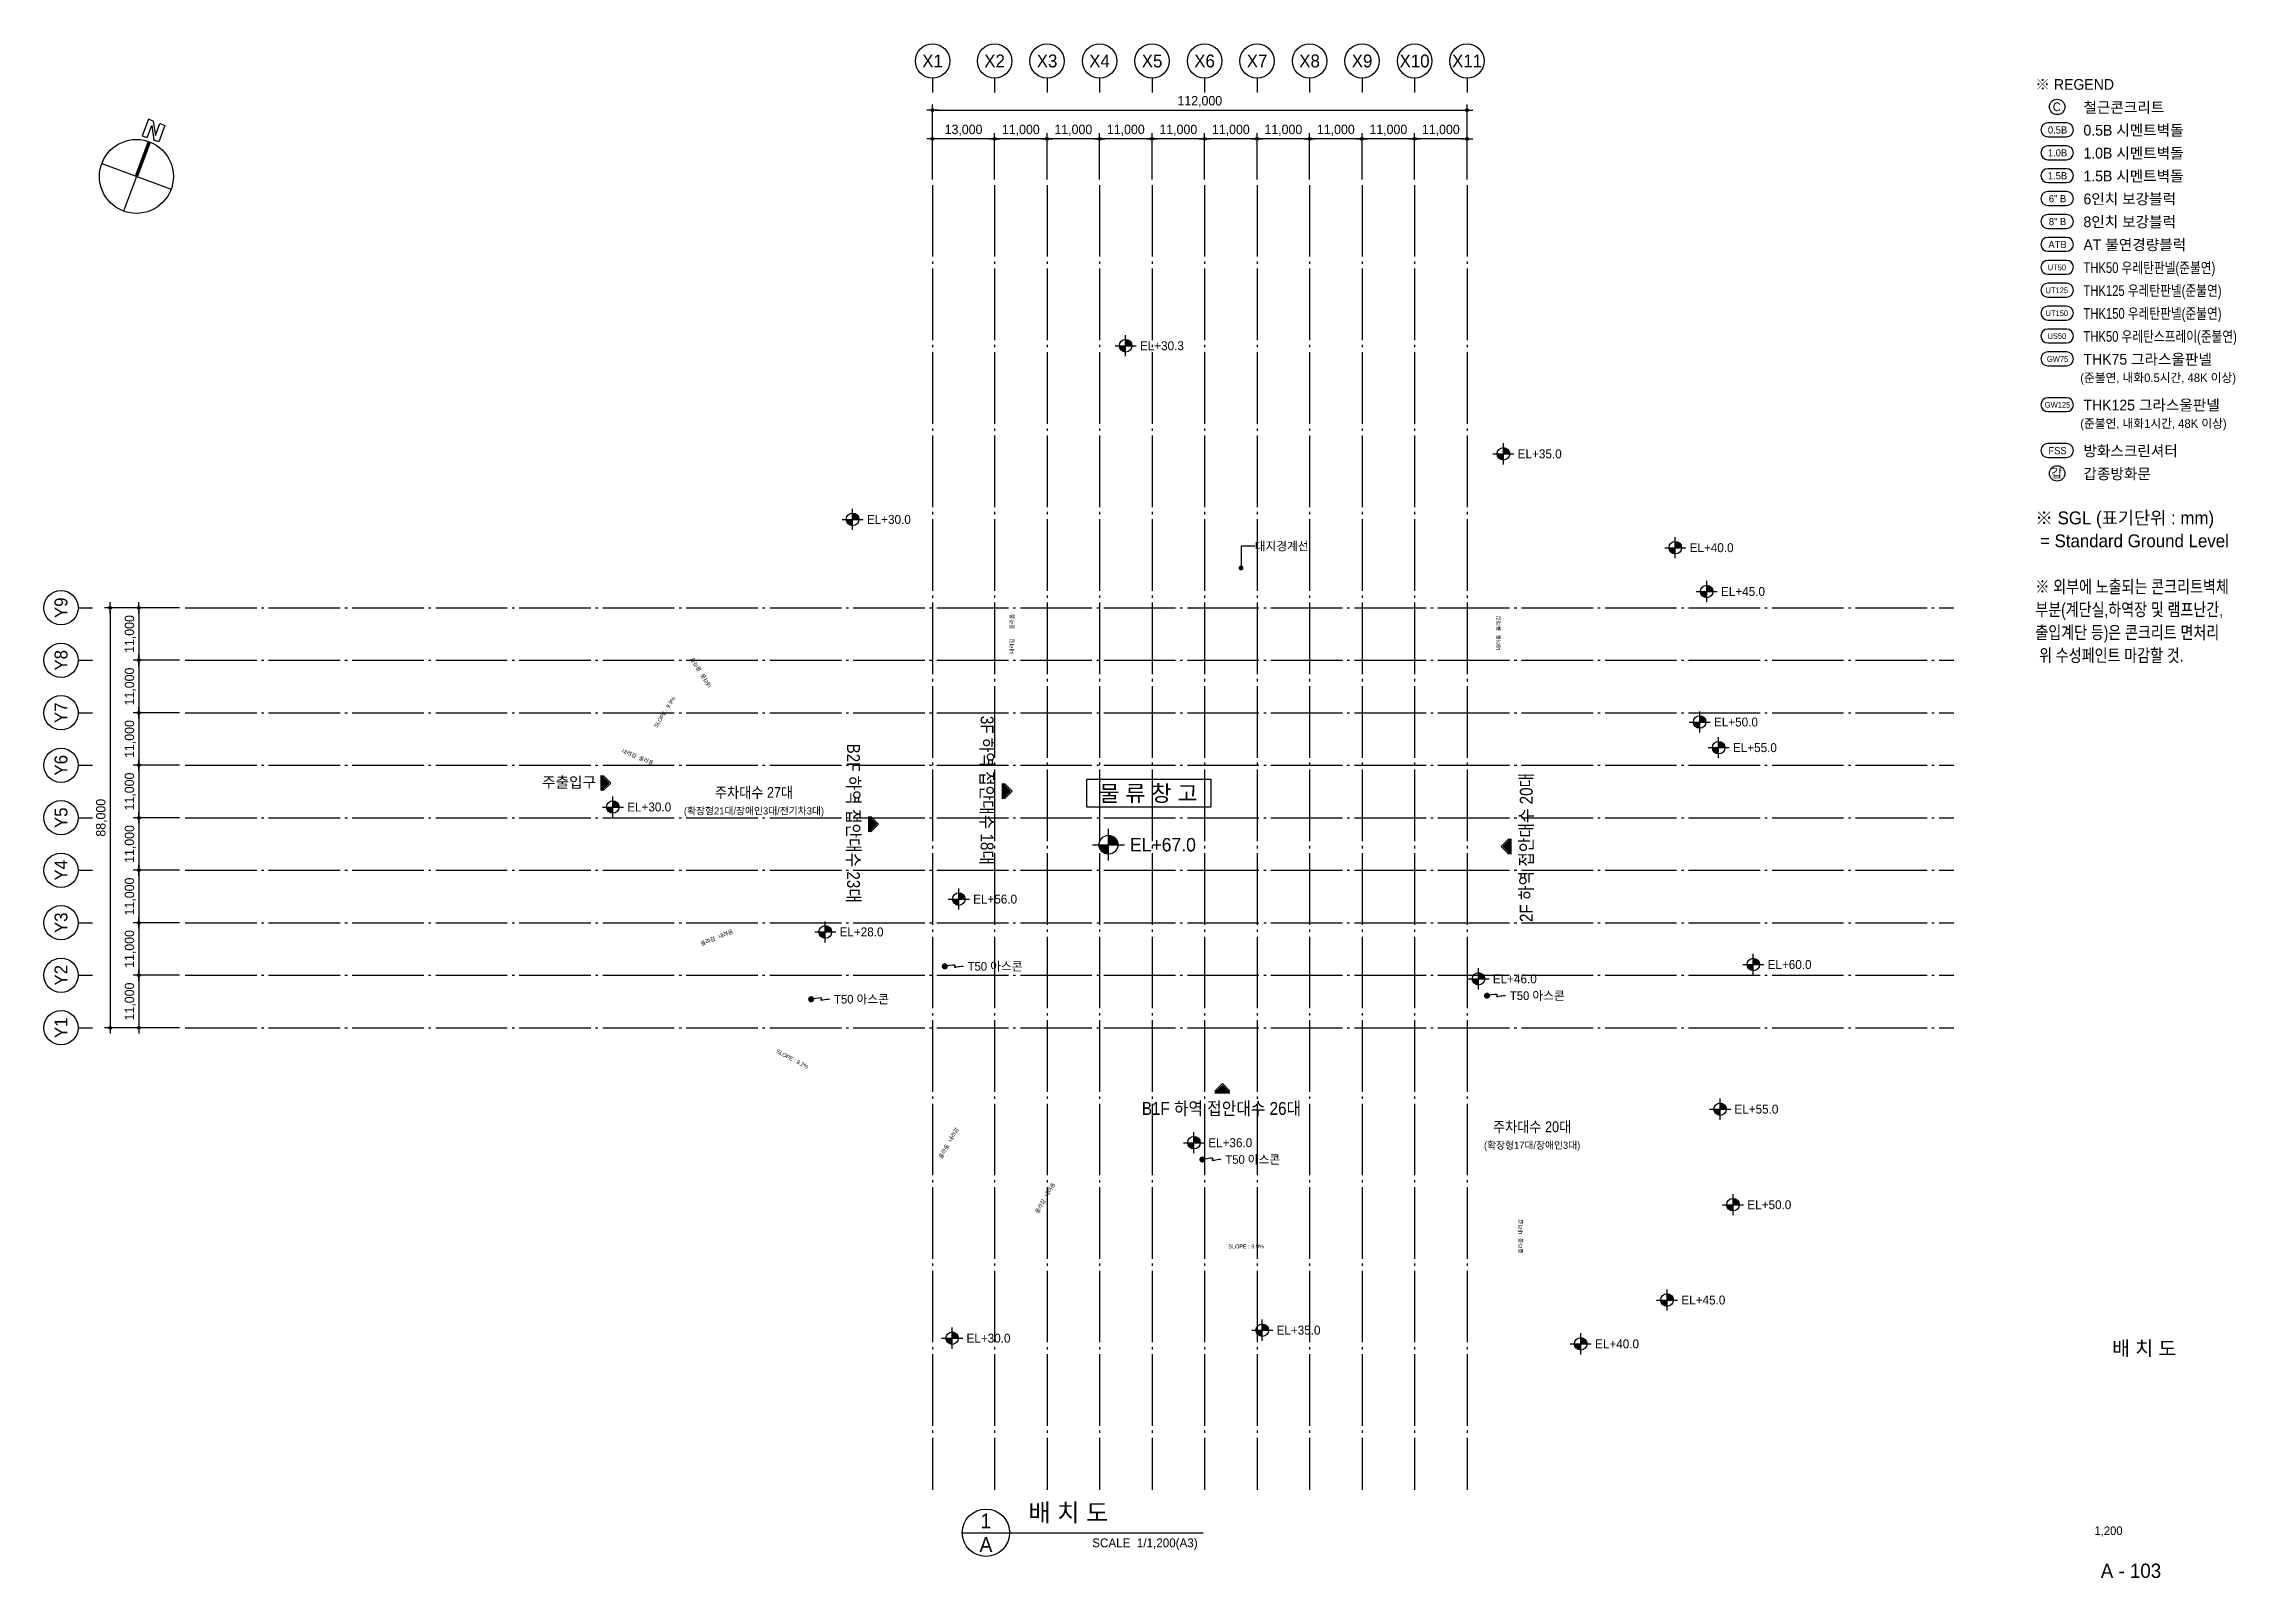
# Model space of a CAD drawing. Header units: millimetres. Extents: x 252236504 to 252695839, y 504225591 to 504547114.
import ezdxf
from ezdxf.enums import TextEntityAlignment as Align

# ---------------------------------------------------------------- set-up
doc = ezdxf.new("R2010")
doc.units = ezdxf.units.MM
doc.linetypes.add('CEN', pattern=[35, 30, -2, 1, -2])
for name, color, linetype in [('4A.TEC CEN', 1, 'CEN'), ('4A.TEC DIM', 7, 'Continuous'), ('4A.TEC FORM-TEXT', 3, 'Continuous'), ('4A.TEC TEXT', 7, 'Continuous'), ('4A.TEC TEXT 1', 3, 'Continuous'), ('4A.TEC TEXT 2', 3, 'Continuous'), ('4A.TEC 심볼', 7, 'Continuous'), ('㈜SE&C TEXT', 7, 'Continuous'), ('㈜SE&C TEXT 1', 3, 'Continuous'), ('㈜SE&C 심볼', 7, 'Continuous')]:
    doc.layers.add(name, color=color, linetype=linetype)
doc.styles.add('GHS', font='malgun.ttf')
doc.styles.add('SAMOO', font='')
doc.styles.add('나눔고딕', font='')
doc.styles.add('돋움', font='')
doc.styles.add('돋음체', font='')
doc.styles.add('울릉도L', font='')
doc.styles.get('SAMOO').set_extended_font_data('Dotum')
doc.styles.get('나눔고딕').set_extended_font_data('Dotum')
doc.styles.get('돋움').set_extended_font_data('Dotum')
doc.styles.get('돋음체').set_extended_font_data('Dotum')
doc.styles.get('울릉도L').set_extended_font_data('Dotum')
doc.dimstyles.new('DIM_600(외부치수)', dxfattribs={"dimscale": 400, "dimtxt": 3.3, "dimasz": 1, "dimexe": 2, "dimexo": 2, "dimgap": 1, "dimtad": 1, "dimdec": 0, "dimdsep": 46, "dimlunit": 6, "dimtxsty": '나눔고딕', "dimblk1": 'DIMDOT', "dimblk2": 'DIMDOT', "dimsah": 1, "dimcen": 2.5, "dimdle": 1.5, "dimclrd": 8, "dimclre": 8, "dimclrt": 3, "dimadec": 0, "dimazin": 0, "dimtfac": 1, "dimtdec": 0, "dimtix": 1, "dimtmove": 2, "dimatfit": 3, "dimldrblk": 'DIMDOT', "dimfxl": 1, "dimtvp": 1, "dimtolj": 1, "dimtzin": 0, "dimarcsym": 0})

msp = doc.modelspace()

# ---------------------------------------------------------------- texts
at = {"layer": '4A.TEC FORM-TEXT', "style": '돋움'}
msp.add_text('A - 103', height=3000, dxfattribs=at).set_placement((252673800.08, 504225633.34, -1666.67), align=Align.CENTER)
at = {"layer": '4A.TEC TEXT', "style": '돋움'}
for s, p in [('대지경계선', (252490207.27, 504441847.83, -3333.33)), ('T50 아스콘', (252430069.15, 504353791.14, -6311.16)), ('T50 아스콘', (252402078.97, 504346912.32, -3332.79)), ('T50 아스콘', (252543676.92, 504347652.21, -1666.22)), ('T50 아스콘', (252484054.81, 504313319.5, 3333.87))]:
    msp.add_text(s, height=1800, dxfattribs=at).set_placement(p, align=Align.MIDDLE_LEFT)
at = {"layer": '4A.TEC TEXT', "style": '돋움', "width": 0.9}
for s, rotation, p in [('3F 하역 접안대수 18대', 270, (252434135.03, 504390668.31, 3688.3)), ('B2F 하역 접안대수 23대', 270, (252406144.85, 504383789.49, 6666.67)), ('2F 하역 접안대수 20대', 90, (252547099.86, 504378717.53, -1666.67))]:
    msp.add_text(s, height=2700, rotation=rotation, dxfattribs=at).set_placement(p, align=Align.MIDDLE_CENTER)
at = {"layer": '4A.TEC TEXT', "style": '돋움'}
for s, height, p in [('주출입구', 2250, (252346544.18, 504392376.17)), ('(확장형21대/장애인3대/전기차3대)', 1500, (252385295.83, 504386379.38, 0)), ('(확장형17대/장애인3대)', 1500, (252548330, 504316310))]:
    msp.add_text(s, height=height, dxfattribs=at).set_placement(p, align=Align.MIDDLE_CENTER)
at = {"layer": '4A.TEC TEXT', "style": '돋움', "width": 0.9}
for s, height, p in [('주차대수 27대', 2250, (252385295.83, 504390239.38, 0)), ('B1F 하역 접안대수 26대', 2700, (252483244.52, 504324023.49, 3333.33)), ('주차대수 20대', 2250, (252548330, 504320170))]:
    msp.add_text(s, height=height, dxfattribs=at).set_placement(p, align=Align.MIDDLE_CENTER)
at = {"layer": '4A.TEC TEXT', "color": 3, "style": '돋음체'}
msp.add_text('물 류 창 고', height=3375, dxfattribs=at).set_placement((252467941.8, 504390059.6, -1666.22), align=Align.MIDDLE_CENTER)
at = {"layer": '4A.TEC TEXT 2', "style": '나눔고딕'}
for s, height, p in [('배 치 도', 3000, (252676570.72, 504272236.1, -1666.67)), ('1,200', 1800, (252669096.26, 504234633.19, -1666.67))]:
    msp.add_text(s, height=height, dxfattribs=at).set_placement(p, align=Align.CENTER)
at = {"layer": '4A.TEC TEXT 2', "color": 3, "style": '나눔고딕'}
for s, p in [('1', (252433892.01, 504237598.16, -1666.67)), ('A', (252433892.01, 504232630.16, -1666.67))]:
    msp.add_text(s, height=3105, dxfattribs=at).set_placement(p, align=Align.MIDDLE)
msp.add_text('배 치 도', height=3726, dxfattribs=at).set_placement((252442806.7, 504236356.16, -1666.67), align=Align.BOTTOM_LEFT)
msp.add_text('SCALE  1/1,200(A3)', height=1863, dxfattribs=at).set_placement((252478249.28, 504231494.49, -1666.67), align=Align.BOTTOM_RIGHT)
at = {"layer": '㈜SE&C TEXT 1', "style": '나눔고딕'}
for s, height, rotation, p in [('올라옴', 833.333, 90, (252439318.36, 504426040.57, -10000.45)), ('올라감', 833.333, 90, (252541275.61, 504425668.9, -10000)), ('내려옴', 833.333, 90, (252541275.61, 504421668.9, -10000)), ('올라감', 833.333, 122.6608787, (252373085.62, 504417039.56, -1666.22)), ('내려감', 833.333, 90, (252439318.36, 504420925.75, -10000.45)), ('내려옴', 833.333, 122.6608787, (252375244.28, 504413672.04, -1666.22)), ('SLOPE : 9.9%', 833.3333, 57.9914891, (252366566.52, 504407087.9, -1666.22)), ('내려감', 833.333, 337.8009588, (252359154.76, 504398395.98, -1666.22)), ('올라옴', 833.333, 337.8009588, (252362723.41, 504396939.71, -1666.22)), ('올라감', 833.333, 21.6571462, (252375647.95, 504359090.12, -1666.22)), ('내려옴', 833.333, 21.6571462, (252379365.59, 504360566.33, -3332.88)), ('SLOPE : 9.2%', 833.3333, 332, (252393335.53, 504334362.22, -1666.67)), ('내려감', 833.333, 60.1734145, (252427081.57, 504318503.74, -8333.33)), ('올라옴', 833.333, 60.1734145, (252425097.68, 504315030.39, -6666.67)), ('내려옴', 833.333, 60.1734145, (252447271.83, 504306993.48, -3332.88)), ('올라감', 833.333, 60.1734145, (252445287.95, 504303520.12, -1666.22)), ('내려감', 833.333, 90, (252545892.12, 504299223.94, -11666.22)), ('올라옴', 833.333, 90, (252545892.12, 504295223.94, -11666.22))]:
    msp.add_text(s, height=height, rotation=rotation, dxfattribs=at).set_placement(p, align=Align.MIDDLE_CENTER)
msp.add_text('SLOPE : 9.9%', height=833.3333, dxfattribs=at).set_placement((252488401.37, 504295111.38, -6666.67), align=Align.MIDDLE_CENTER)

# ---------------------------------------------------------------- blocks, each defined once
blk = doc.blocks.new('FL-LEVEL1')
at = {"layer": '4A.TEC 심볼', "linetype": 'ByBlock'}
h = blk.add_hatch(color=256, dxfattribs=at)
h.paths.add_polyline_path([(295, 175), (295, 0), (470, 0, 0.414214)])
h.paths.add_polyline_path([(295, 0), (120, 0, 0.414214), (295, -175)])
for p, q in [((0, 0), (590, 0)), ((295, -295), (295, 295))]:
    blk.add_line(p, q, dxfattribs=at)
blk.add_circle((295, 0), 175, dxfattribs=at)
at = {"layer": '4A.TEC TEXT 2', "color": 3, "linetype": 'ByBlock', "style": 'SAMOO'}
blk.add_attdef('FL', text='', height=250, dxfattribs=at).set_placement((695, 0), align=Align.MIDDLE_LEFT)
blk = doc.blocks.new('a4w')
at = {"layer": '4A.TEC 심볼'}
for points in [[(-19898, 7460444), (-21873, 7460444, 1), (-21873, 7458989), (-19898, 7458989, 1)], [(-19898, 7458044), (-21873, 7458044, 1), (-21873, 7456589), (-19898, 7456589, 1)], [(-19898, 7455644), (-21873, 7455644, 1), (-21873, 7454189), (-19898, 7454189, 1)], [(-19898, 7453244), (-21873, 7453244, 1), (-21873, 7451789), (-19898, 7451789, 1)], [(-19898, 7450844), (-21873, 7450844, 1), (-21873, 7449389), (-19898, 7449389, 1)], [(-19898, 7448444), (-21873, 7448444, 1), (-21873, 7446989), (-19898, 7446989, 1)], [(-19898, 7446044), (-21873, 7446044, 1), (-21873, 7444589), (-19898, 7444589, 1)], [(-19898, 7443644), (-21873, 7443644, 1), (-21873, 7442189), (-19898, 7442189, 1)], [(-19898, 7441244), (-21873, 7441244, 1), (-21873, 7439789), (-19898, 7439789, 1)], [(-19898, 7438844), (-21873, 7438844, 1), (-21873, 7437389), (-19898, 7437389, 1)], [(-19898, 7436444), (-21873, 7436444, 1), (-21873, 7434989), (-19898, 7434989, 1)], [(-19898, 7431644), (-21873, 7431644, 1), (-21873, 7430189), (-19898, 7430189, 1)], [(-19898, 7426844), (-21873, 7426844, 1), (-21873, 7425389), (-19898, 7425389, 1)]]:
    blk.add_lwpolyline(points, format="xyb", close=True, dxfattribs=at)
for centre in [(-20886, 7462116), (-20886, 7423716)]:
    blk.add_circle(centre, 808, dxfattribs=at)
at = {"layer": '4A.TEC TEXT', "style": '돋움'}
for s, p in [('C', (-20923, 7462128)), ('갑', (-20923, 7423728))]:
    blk.add_text(s, height=900, dxfattribs=at).set_placement(p, align=Align.MIDDLE_CENTER)
for s, height, p in [('0.5B', 750, (-20845, 7459705)), ('1.0B', 750, (-20845, 7457305)), ('1.5B', 750, (-20845, 7454905)), ('6" B', 750, (-20845, 7452505)), ('8" B', 750, (-20845, 7450105)), ('ATB', 750, (-20845, 7447705)), ('UT50', 600, (-20916, 7445305)), ('UT125', 600, (-20916, 7442905)), ('UT150', 600, (-20916, 7440505)), ('US50', 600, (-20916, 7438105)), ('GW75', 600, (-20845, 7435705)), ('GW125', 600, (-20845, 7430905)), ('FSS', 750, (-20845, 7426105))]:
    blk.add_text(s, height=height, dxfattribs=at).set_placement(p, align=Align.MIDDLE)
at = {"layer": '4A.TEC TEXT 2', "color": 3, "style": '나눔고딕'}
for s, height, p in [('※ REGEND', 1125, (-23170, 7463576)), ('철근콘크리트', 1125, (-18130, 7461176)), ('0.5B 시멘트벽돌', 1125, (-18130, 7458776)), ('1.0B 시멘트벽돌', 1125, (-18130, 7456376)), ('1.5B 시멘트벽돌', 1125, (-18130, 7453976)), ('6인치 보강블럭', 1125, (-18130, 7451576)), ('8인치 보강블럭', 1125, (-18130, 7449176)), ('AT 불연경량블럭', 1125, (-18130, 7446776)), ('THK75 그라스울판넬', 1125, (-18130, 7434776)), ('(준불연, 내화0.5시간, 48K 이상)', 900, (-18466, 7433022)), ('THK125 그라스울판넬', 1125, (-18130, 7429976)), ('(준불연, 내화1시간, 48K 이상)', 900, (-18466, 7428222)), ('방화스크린셔터', 1125, (-18130, 7425176)), ('갑종방화문', 1125, (-18130, 7422776)), ('※ SGL (표기단위 : mm)', 1350, (-23170, 7417976)), (' = Standard Ground Level', 1350, (-23170, 7415576))]:
    blk.add_text(s, height=height, dxfattribs=at).set_placement(p, align=Align.BOTTOM_LEFT)
at = {"layer": '4A.TEC TEXT 2', "color": 3, "style": '나눔고딕', "width": 0.8}
for s, height, p in [('THK50 우레탄판넬(준불연)', 1125, (-18130, 7444376)), ('THK125 우레탄판넬(준불연)', 1125, (-18130, 7441976)), ('THK150 우레탄판넬(준불연)', 1125, (-18130, 7439576)), ('THK50 우레탄스프레이(준불연)', 1125, (-18130, 7437176)), ('※ 외부에 노출되는 콘크리트벽체', 1350, (-23170, 7410776)), ('부분(계단실,하역장 및 램프난간,', 1350, (-23170, 7408376)), ('출입계단 등)은 콘크리트 면처리', 1350, (-23170, 7405976)), (' 위 수성페인트 마감할 것.', 1350, (-23170, 7403576))]:
    blk.add_text(s, height=height, dxfattribs=at).set_placement(p, align=Align.BOTTOM_LEFT)
blk = doc.blocks.new('dr-sy-018-D-M')
at = {"layer": '4A.TEC 심볼', "color": 0}
for p, q in [((-1, 16.4), (-2.5, 16.4)), ((-2.5, 16.4), (-2.5, 11.4)), ((-1, 16.4), (1, 12.8)), ((-1, 15.09), (1.05, 11.4)), ((-1, 11.4), (-1, 15.09)), ((1, 12.8), (1, 16.4)), ((1, 16.4), (2.5, 16.4)), ((2.5, 16.4), (2.5, 11.4)), ((-2.5, 11.4), (-1, 11.4)), ((2.5, 11.4), (1.05, 11.4)), ((-10.5, 0), (10.5, 0)), ((0, 0), (0, -10.5))]:
    blk.add_line(p, q, dxfattribs=at)
at = {"layer": '4A.TEC 심볼', "color": 0, "const_width": 1}
blk.add_lwpolyline([(0, 10.5), (0, 0)], dxfattribs=at)
at = {"layer": '4A.TEC 심볼', "color": 0}
blk.add_circle((0, 0), 10.5, dxfattribs=at)
blk = doc.blocks.new('DIMDOT')
at = {"color": 0}
blk.add_line((-2, 0), (2, 0), dxfattribs=at)
for radius in [0.5, 0.25]:
    blk.add_circle((0, 0), radius, dxfattribs=at)
blk = doc.blocks.new('*D83')
at = {"layer": '4A.TEC DIM', "color": 8, "lineweight": -2}
for p, q in [((252422702, 504518718), (252422702, 504534432)), ((252423302, 504533232), (252534102, 504533232)), ((252534702, 504518718), (252534702, 504534432))]:
    blk.add_line(p, q, dxfattribs=at)
at = {"layer": 'Defpoints', "color": 0}
for p in [(252534702, 504533232), (252422702, 504517518), (252534702, 504517518)]:
    blk.add_point(p, dxfattribs=at)
at = {"layer": '4A.TEC DIM', "color": 8, "lineweight": -2, "xscale": 600, "yscale": 600, "zscale": 600, "rotation": 180}
blk.add_blockref('DIMDOT', (252422702, 504533232), dxfattribs=at)
at = {"layer": '4A.TEC DIM', "color": 8, "lineweight": -2, "xscale": 600, "yscale": 600, "zscale": 600}
blk.add_blockref('DIMDOT', (252534702, 504533232), dxfattribs=at)
at = {"layer": '4A.TEC DIM', "color": 3, "insert": (252478702, 504535014), "char_height": 1980, "attachment_point": 5, "style": '나눔고딕'}
blk.add_mtext('\\A1;112,000', dxfattribs=at)
blk = doc.blocks.new('ccs122')
at = {"layer": '4A.TEC 심볼'}
blk.add_line((0, 8), (0, 3), dxfattribs=at)
blk.add_circle((0, 14), 6, dxfattribs=at)
at = {"layer": '4A.TEC TEXT 2', "color": 3, "style": 'GHS'}
blk.add_attdef('NO', text='', height=4.5, dxfattribs=at).set_placement((-0.01, 14.02), align=Align.MIDDLE_CENTER)
blk = doc.blocks.new('*D84')
at = {"layer": '4A.TEC DIM', "color": 8, "lineweight": -2}
for p, q in [((252264900, 504417937), (252255202, 504417937)), ((252256402, 504417337), (252256402, 504407537)), ((252264900, 504406937), (252255202, 504406937))]:
    blk.add_line(p, q, dxfattribs=at)
at = {"layer": 'Defpoints', "color": 0}
for p in [(252266100, 504417937), (252256402, 504406937), (252266100, 504406937)]:
    blk.add_point(p, dxfattribs=at)
at = {"layer": '4A.TEC DIM', "color": 8, "lineweight": -2, "xscale": 600, "yscale": 600, "zscale": 600}
for p, rotation in [((252256402, 504417937), 90), ((252256402, 504406937), 270)]:
    blk.add_blockref('DIMDOT', p, dxfattribs=dict(at, rotation=rotation))
at = {"layer": '4A.TEC DIM', "color": 3, "insert": (252254620, 504412437), "char_height": 1980, "attachment_point": 5, "rotation": 90, "style": '나눔고딕'}
blk.add_mtext('\\A1;11,000', dxfattribs=at)
blk = doc.blocks.new('*D85')
at = {"layer": '4A.TEC DIM', "color": 8, "lineweight": -2}
for p, q in [((252264900, 504428937), (252249187, 504428937)), ((252250387, 504428337), (252250387, 504341537)), ((252264900, 504340937), (252249187, 504340937))]:
    blk.add_line(p, q, dxfattribs=at)
at = {"layer": 'Defpoints', "color": 0}
for p in [(252266100, 504428937), (252250387, 504340937), (252266100, 504340937)]:
    blk.add_point(p, dxfattribs=at)
at = {"layer": '4A.TEC DIM', "color": 8, "lineweight": -2, "xscale": 600, "yscale": 600, "zscale": 600}
for p, rotation in [((252250387, 504428937), 90), ((252250387, 504340937), 270)]:
    blk.add_blockref('DIMDOT', p, dxfattribs=dict(at, rotation=rotation))
at = {"layer": '4A.TEC DIM', "color": 3, "insert": (252248605, 504384937), "char_height": 1980, "attachment_point": 5, "rotation": 90, "style": '나눔고딕'}
blk.add_mtext('\\A1;88,000', dxfattribs=at)
blk = doc.blocks.new('*D86')
at = {"layer": '4A.TEC DIM', "color": 8, "lineweight": -2}
for p, q in [((252264900, 504351937), (252255202, 504351937)), ((252256402, 504351337), (252256402, 504341537)), ((252264900, 504340937), (252255202, 504340937))]:
    blk.add_line(p, q, dxfattribs=at)
at = {"layer": 'Defpoints', "color": 0}
for p in [(252266100, 504351937), (252256402, 504340937), (252266100, 504340937)]:
    blk.add_point(p, dxfattribs=at)
at = {"layer": '4A.TEC DIM', "color": 8, "lineweight": -2, "xscale": 600, "yscale": 600, "zscale": 600}
for p, rotation in [((252256402, 504351937), 90), ((252256402, 504340937), 270)]:
    blk.add_blockref('DIMDOT', p, dxfattribs=dict(at, rotation=rotation))
at = {"layer": '4A.TEC DIM', "color": 3, "insert": (252254620, 504346437), "char_height": 1980, "attachment_point": 5, "rotation": 90, "style": '나눔고딕'}
blk.add_mtext('\\A1;11,000', dxfattribs=at)
blk = doc.blocks.new('*D87')
at = {"layer": '4A.TEC DIM', "color": 8, "lineweight": -2}
for p, q in [((252264900, 504362937), (252255202, 504362937)), ((252256402, 504362337), (252256402, 504352537)), ((252264900, 504351937), (252255202, 504351937))]:
    blk.add_line(p, q, dxfattribs=at)
at = {"layer": 'Defpoints', "color": 0}
for p in [(252266100, 504362937), (252256402, 504351937), (252266100, 504351937)]:
    blk.add_point(p, dxfattribs=at)
at = {"layer": '4A.TEC DIM', "color": 8, "lineweight": -2, "xscale": 600, "yscale": 600, "zscale": 600}
for p, rotation in [((252256402, 504362937), 90), ((252256402, 504351937), 270)]:
    blk.add_blockref('DIMDOT', p, dxfattribs=dict(at, rotation=rotation))
at = {"layer": '4A.TEC DIM', "color": 3, "insert": (252254620, 504357437), "char_height": 1980, "attachment_point": 5, "rotation": 90, "style": '나눔고딕'}
blk.add_mtext('\\A1;11,000', dxfattribs=at)
blk = doc.blocks.new('*D88')
at = {"layer": '4A.TEC DIM', "color": 8, "lineweight": -2}
for p, q in [((252264900, 504373937), (252255202, 504373937)), ((252256402, 504373337), (252256402, 504363537)), ((252264900, 504362937), (252255202, 504362937))]:
    blk.add_line(p, q, dxfattribs=at)
at = {"layer": 'Defpoints', "color": 0}
for p in [(252266100, 504373937), (252256402, 504362937), (252266100, 504362937)]:
    blk.add_point(p, dxfattribs=at)
at = {"layer": '4A.TEC DIM', "color": 8, "lineweight": -2, "xscale": 600, "yscale": 600, "zscale": 600}
for p, rotation in [((252256402, 504373937), 90), ((252256402, 504362937), 270)]:
    blk.add_blockref('DIMDOT', p, dxfattribs=dict(at, rotation=rotation))
at = {"layer": '4A.TEC DIM', "color": 3, "insert": (252254620, 504368437), "char_height": 1980, "attachment_point": 5, "rotation": 90, "style": '나눔고딕'}
blk.add_mtext('\\A1;11,000', dxfattribs=at)
blk = doc.blocks.new('*D89')
at = {"layer": '4A.TEC DIM', "color": 8, "lineweight": -2}
for p, q in [((252264900, 504384937), (252255202, 504384937)), ((252256402, 504384337), (252256402, 504374537)), ((252264900, 504373937), (252255202, 504373937))]:
    blk.add_line(p, q, dxfattribs=at)
at = {"layer": 'Defpoints', "color": 0}
for p in [(252266100, 504384937), (252256402, 504373937), (252266100, 504373937)]:
    blk.add_point(p, dxfattribs=at)
at = {"layer": '4A.TEC DIM', "color": 8, "lineweight": -2, "xscale": 600, "yscale": 600, "zscale": 600}
for p, rotation in [((252256402, 504384937), 90), ((252256402, 504373937), 270)]:
    blk.add_blockref('DIMDOT', p, dxfattribs=dict(at, rotation=rotation))
at = {"layer": '4A.TEC DIM', "color": 3, "insert": (252254620, 504379437), "char_height": 1980, "attachment_point": 5, "rotation": 90, "style": '나눔고딕'}
blk.add_mtext('\\A1;11,000', dxfattribs=at)
blk = doc.blocks.new('*D90')
at = {"layer": '4A.TEC DIM', "color": 8, "lineweight": -2}
for p, q in [((252264900, 504395937), (252255202, 504395937)), ((252256402, 504395337), (252256402, 504385537)), ((252264900, 504384937), (252255202, 504384937))]:
    blk.add_line(p, q, dxfattribs=at)
at = {"layer": 'Defpoints', "color": 0}
for p in [(252266100, 504395937), (252256402, 504384937), (252266100, 504384937)]:
    blk.add_point(p, dxfattribs=at)
at = {"layer": '4A.TEC DIM', "color": 8, "lineweight": -2, "xscale": 600, "yscale": 600, "zscale": 600}
for p, rotation in [((252256402, 504395937), 90), ((252256402, 504384937), 270)]:
    blk.add_blockref('DIMDOT', p, dxfattribs=dict(at, rotation=rotation))
at = {"layer": '4A.TEC DIM', "color": 3, "insert": (252254620, 504390437), "char_height": 1980, "attachment_point": 5, "rotation": 90, "style": '나눔고딕'}
blk.add_mtext('\\A1;11,000', dxfattribs=at)
blk = doc.blocks.new('*D91')
at = {"layer": '4A.TEC DIM', "color": 8, "lineweight": -2}
for p, q in [((252264900, 504406937), (252255202, 504406937)), ((252256402, 504406337), (252256402, 504396537)), ((252264900, 504395937), (252255202, 504395937))]:
    blk.add_line(p, q, dxfattribs=at)
at = {"layer": 'Defpoints', "color": 0}
for p in [(252266100, 504406937), (252256402, 504395937), (252266100, 504395937)]:
    blk.add_point(p, dxfattribs=at)
at = {"layer": '4A.TEC DIM', "color": 8, "lineweight": -2, "xscale": 600, "yscale": 600, "zscale": 600}
for p, rotation in [((252256402, 504406937), 90), ((252256402, 504395937), 270)]:
    blk.add_blockref('DIMDOT', p, dxfattribs=dict(at, rotation=rotation))
at = {"layer": '4A.TEC DIM', "color": 3, "insert": (252254620, 504401437), "char_height": 1980, "attachment_point": 5, "rotation": 90, "style": '나눔고딕'}
blk.add_mtext('\\A1;11,000', dxfattribs=at)
blk = doc.blocks.new('*D92')
at = {"layer": '4A.TEC DIM', "color": 8, "lineweight": -2}
for p, q in [((252422702, 504518718), (252422702, 504528416)), ((252435102, 504527216), (252423302, 504527216)), ((252435702, 504518718), (252435702, 504528416))]:
    blk.add_line(p, q, dxfattribs=at)
at = {"layer": 'Defpoints', "color": 0}
for p in [(252422702, 504527216), (252422702, 504517518), (252435702, 504517518)]:
    blk.add_point(p, dxfattribs=at)
at = {"layer": '4A.TEC DIM', "color": 8, "lineweight": -2, "xscale": 600, "yscale": 600, "zscale": 600, "rotation": 180}
blk.add_blockref('DIMDOT', (252422702, 504527216), dxfattribs=at)
at = {"layer": '4A.TEC DIM', "color": 8, "lineweight": -2, "xscale": 600, "yscale": 600, "zscale": 600}
blk.add_blockref('DIMDOT', (252435702, 504527216), dxfattribs=at)
at = {"layer": '4A.TEC DIM', "color": 3, "insert": (252429202, 504528998), "char_height": 1980, "attachment_point": 5, "style": '나눔고딕'}
blk.add_mtext('\\A1;13,000', dxfattribs=at)
blk = doc.blocks.new('*D93')
at = {"layer": '4A.TEC DIM', "color": 8, "lineweight": -2}
for p, q in [((252264900, 504428937), (252255202, 504428937)), ((252256402, 504428337), (252256402, 504418537)), ((252264900, 504417937), (252255202, 504417937))]:
    blk.add_line(p, q, dxfattribs=at)
at = {"layer": 'Defpoints', "color": 0}
for p in [(252266100, 504428937), (252256402, 504417937), (252266100, 504417937)]:
    blk.add_point(p, dxfattribs=at)
at = {"layer": '4A.TEC DIM', "color": 8, "lineweight": -2, "xscale": 600, "yscale": 600, "zscale": 600}
for p, rotation in [((252256402, 504428937), 90), ((252256402, 504417937), 270)]:
    blk.add_blockref('DIMDOT', p, dxfattribs=dict(at, rotation=rotation))
at = {"layer": '4A.TEC DIM', "color": 3, "insert": (252254620, 504423437), "char_height": 1980, "attachment_point": 5, "rotation": 90, "style": '나눔고딕'}
blk.add_mtext('\\A1;11,000', dxfattribs=at)
blk = doc.blocks.new('*D127')
at = {"layer": '4A.TEC DIM', "color": 8, "lineweight": -2}
for p, q in [((252435702, 504518718), (252435702, 504528416)), ((252446102, 504527216), (252436302, 504527216)), ((252446702, 504518718), (252446702, 504528416))]:
    blk.add_line(p, q, dxfattribs=at)
at = {"layer": 'Defpoints', "color": 0}
for p in [(252435702, 504527216), (252435702, 504517518), (252446702, 504517518)]:
    blk.add_point(p, dxfattribs=at)
at = {"layer": '4A.TEC DIM', "color": 8, "lineweight": -2, "xscale": 600, "yscale": 600, "zscale": 600, "rotation": 180}
blk.add_blockref('DIMDOT', (252435702, 504527216), dxfattribs=at)
at = {"layer": '4A.TEC DIM', "color": 8, "lineweight": -2, "xscale": 600, "yscale": 600, "zscale": 600}
blk.add_blockref('DIMDOT', (252446702, 504527216), dxfattribs=at)
at = {"layer": '4A.TEC DIM', "color": 3, "insert": (252441202, 504528998), "char_height": 1980, "attachment_point": 5, "style": '나눔고딕'}
blk.add_mtext('\\A1;11,000', dxfattribs=at)
blk = doc.blocks.new('*D128')
at = {"layer": '4A.TEC DIM', "color": 8, "lineweight": -2}
for p, q in [((252446702, 504518718), (252446702, 504528416)), ((252457102, 504527216), (252447302, 504527216)), ((252457702, 504518718), (252457702, 504528416))]:
    blk.add_line(p, q, dxfattribs=at)
at = {"layer": 'Defpoints', "color": 0}
for p in [(252446702, 504527216), (252446702, 504517518), (252457702, 504517518)]:
    blk.add_point(p, dxfattribs=at)
at = {"layer": '4A.TEC DIM', "color": 8, "lineweight": -2, "xscale": 600, "yscale": 600, "zscale": 600, "rotation": 180}
blk.add_blockref('DIMDOT', (252446702, 504527216), dxfattribs=at)
at = {"layer": '4A.TEC DIM', "color": 8, "lineweight": -2, "xscale": 600, "yscale": 600, "zscale": 600}
blk.add_blockref('DIMDOT', (252457702, 504527216), dxfattribs=at)
at = {"layer": '4A.TEC DIM', "color": 3, "insert": (252452202, 504528998), "char_height": 1980, "attachment_point": 5, "style": '나눔고딕'}
blk.add_mtext('\\A1;11,000', dxfattribs=at)
blk = doc.blocks.new('*D129')
at = {"layer": '4A.TEC DIM', "color": 8, "lineweight": -2}
for p, q in [((252457702, 504518718), (252457702, 504528416)), ((252468102, 504527216), (252458302, 504527216)), ((252468702, 504518718), (252468702, 504528416))]:
    blk.add_line(p, q, dxfattribs=at)
at = {"layer": 'Defpoints', "color": 0}
for p in [(252457702, 504527216), (252457702, 504517518), (252468702, 504517518)]:
    blk.add_point(p, dxfattribs=at)
at = {"layer": '4A.TEC DIM', "color": 8, "lineweight": -2, "xscale": 600, "yscale": 600, "zscale": 600, "rotation": 180}
blk.add_blockref('DIMDOT', (252457702, 504527216), dxfattribs=at)
at = {"layer": '4A.TEC DIM', "color": 8, "lineweight": -2, "xscale": 600, "yscale": 600, "zscale": 600}
blk.add_blockref('DIMDOT', (252468702, 504527216), dxfattribs=at)
at = {"layer": '4A.TEC DIM', "color": 3, "insert": (252463202, 504528998), "char_height": 1980, "attachment_point": 5, "style": '나눔고딕'}
blk.add_mtext('\\A1;11,000', dxfattribs=at)
blk = doc.blocks.new('*D130')
at = {"layer": '4A.TEC DIM', "color": 8, "lineweight": -2}
for p, q in [((252468702, 504518718), (252468702, 504528416)), ((252479102, 504527216), (252469302, 504527216)), ((252479702, 504518718), (252479702, 504528416))]:
    blk.add_line(p, q, dxfattribs=at)
at = {"layer": 'Defpoints', "color": 0}
for p in [(252468702, 504527216), (252468702, 504517518), (252479702, 504517518)]:
    blk.add_point(p, dxfattribs=at)
at = {"layer": '4A.TEC DIM', "color": 8, "lineweight": -2, "xscale": 600, "yscale": 600, "zscale": 600, "rotation": 180}
blk.add_blockref('DIMDOT', (252468702, 504527216), dxfattribs=at)
at = {"layer": '4A.TEC DIM', "color": 8, "lineweight": -2, "xscale": 600, "yscale": 600, "zscale": 600}
blk.add_blockref('DIMDOT', (252479702, 504527216), dxfattribs=at)
at = {"layer": '4A.TEC DIM', "color": 3, "insert": (252474202, 504528998), "char_height": 1980, "attachment_point": 5, "style": '나눔고딕'}
blk.add_mtext('\\A1;11,000', dxfattribs=at)
blk = doc.blocks.new('*D131')
at = {"layer": '4A.TEC DIM', "color": 8, "lineweight": -2}
for p, q in [((252479702, 504518718), (252479702, 504528416)), ((252490102, 504527216), (252480302, 504527216)), ((252490702, 504518718), (252490702, 504528416))]:
    blk.add_line(p, q, dxfattribs=at)
at = {"layer": 'Defpoints', "color": 0}
for p in [(252479702, 504527216), (252479702, 504517518), (252490702, 504517518)]:
    blk.add_point(p, dxfattribs=at)
at = {"layer": '4A.TEC DIM', "color": 8, "lineweight": -2, "xscale": 600, "yscale": 600, "zscale": 600, "rotation": 180}
blk.add_blockref('DIMDOT', (252479702, 504527216), dxfattribs=at)
at = {"layer": '4A.TEC DIM', "color": 8, "lineweight": -2, "xscale": 600, "yscale": 600, "zscale": 600}
blk.add_blockref('DIMDOT', (252490702, 504527216), dxfattribs=at)
at = {"layer": '4A.TEC DIM', "color": 3, "insert": (252485202, 504528998), "char_height": 1980, "attachment_point": 5, "style": '나눔고딕'}
blk.add_mtext('\\A1;11,000', dxfattribs=at)
blk = doc.blocks.new('*D132')
at = {"layer": '4A.TEC DIM', "color": 8, "lineweight": -2}
for p, q in [((252490702, 504518718), (252490702, 504528416)), ((252501102, 504527216), (252491302, 504527216)), ((252501702, 504518718), (252501702, 504528416))]:
    blk.add_line(p, q, dxfattribs=at)
at = {"layer": 'Defpoints', "color": 0}
for p in [(252490702, 504527216), (252490702, 504517518), (252501702, 504517518)]:
    blk.add_point(p, dxfattribs=at)
at = {"layer": '4A.TEC DIM', "color": 8, "lineweight": -2, "xscale": 600, "yscale": 600, "zscale": 600, "rotation": 180}
blk.add_blockref('DIMDOT', (252490702, 504527216), dxfattribs=at)
at = {"layer": '4A.TEC DIM', "color": 8, "lineweight": -2, "xscale": 600, "yscale": 600, "zscale": 600}
blk.add_blockref('DIMDOT', (252501702, 504527216), dxfattribs=at)
at = {"layer": '4A.TEC DIM', "color": 3, "insert": (252496202, 504528998), "char_height": 1980, "attachment_point": 5, "style": '나눔고딕'}
blk.add_mtext('\\A1;11,000', dxfattribs=at)
blk = doc.blocks.new('*D133')
at = {"layer": '4A.TEC DIM', "color": 8, "lineweight": -2}
for p, q in [((252501702, 504518718), (252501702, 504528416)), ((252512102, 504527216), (252502302, 504527216)), ((252512702, 504518718), (252512702, 504528416))]:
    blk.add_line(p, q, dxfattribs=at)
at = {"layer": 'Defpoints', "color": 0}
for p in [(252501702, 504527216), (252501702, 504517518), (252512702, 504517518)]:
    blk.add_point(p, dxfattribs=at)
at = {"layer": '4A.TEC DIM', "color": 8, "lineweight": -2, "xscale": 600, "yscale": 600, "zscale": 600, "rotation": 180}
blk.add_blockref('DIMDOT', (252501702, 504527216), dxfattribs=at)
at = {"layer": '4A.TEC DIM', "color": 8, "lineweight": -2, "xscale": 600, "yscale": 600, "zscale": 600}
blk.add_blockref('DIMDOT', (252512702, 504527216), dxfattribs=at)
at = {"layer": '4A.TEC DIM', "color": 3, "insert": (252507202, 504528998), "char_height": 1980, "attachment_point": 5, "style": '나눔고딕'}
blk.add_mtext('\\A1;11,000', dxfattribs=at)
blk = doc.blocks.new('*D134')
at = {"layer": '4A.TEC DIM', "color": 8, "lineweight": -2}
for p, q in [((252512702, 504518718), (252512702, 504528416)), ((252523102, 504527216), (252513302, 504527216)), ((252523702, 504518718), (252523702, 504528416))]:
    blk.add_line(p, q, dxfattribs=at)
at = {"layer": 'Defpoints', "color": 0}
for p in [(252512702, 504527216), (252512702, 504517518), (252523702, 504517518)]:
    blk.add_point(p, dxfattribs=at)
at = {"layer": '4A.TEC DIM', "color": 8, "lineweight": -2, "xscale": 600, "yscale": 600, "zscale": 600, "rotation": 180}
blk.add_blockref('DIMDOT', (252512702, 504527216), dxfattribs=at)
at = {"layer": '4A.TEC DIM', "color": 8, "lineweight": -2, "xscale": 600, "yscale": 600, "zscale": 600}
blk.add_blockref('DIMDOT', (252523702, 504527216), dxfattribs=at)
at = {"layer": '4A.TEC DIM', "color": 3, "insert": (252518202, 504528998), "char_height": 1980, "attachment_point": 5, "style": '나눔고딕'}
blk.add_mtext('\\A1;11,000', dxfattribs=at)
blk = doc.blocks.new('*D135')
at = {"layer": '4A.TEC DIM', "color": 8, "lineweight": -2}
for p, q in [((252523702, 504518718), (252523702, 504528416)), ((252534102, 504527216), (252524302, 504527216)), ((252534702, 504518718), (252534702, 504528416))]:
    blk.add_line(p, q, dxfattribs=at)
at = {"layer": 'Defpoints', "color": 0}
for p in [(252523702, 504527216), (252523702, 504517518), (252534702, 504517518)]:
    blk.add_point(p, dxfattribs=at)
at = {"layer": '4A.TEC DIM', "color": 8, "lineweight": -2, "xscale": 600, "yscale": 600, "zscale": 600, "rotation": 180}
blk.add_blockref('DIMDOT', (252523702, 504527216), dxfattribs=at)
at = {"layer": '4A.TEC DIM', "color": 8, "lineweight": -2, "xscale": 600, "yscale": 600, "zscale": 600}
blk.add_blockref('DIMDOT', (252534702, 504527216), dxfattribs=at)
at = {"layer": '4A.TEC DIM', "color": 3, "insert": (252529202, 504528998), "char_height": 1980, "attachment_point": 5, "style": '나눔고딕'}
blk.add_mtext('\\A1;11,000', dxfattribs=at)

# ---------------------------------------------------------------- dimensions: what is measured, and where the dimension line sits
at = {"layer": '4A.TEC DIM'}
for base, p1, p2, picture, middle in [((252534702.12, 504533231.53, -1666.67), (252422702.12, 504517518.37, -1666.67), (252534702.12, 504517518.37, -1666.67), '*D83', (252478702.12, 504535013.62, -1666.67)), ((252422702.12, 504527216.26, -1666.67), (252435702.12, 504517518.37, -1666.67), (252422702.12, 504517518.37, -1666.67), '*D92', (252429202.12, 504528998.35, -1666.67)), ((252435702.12, 504527216.26, -1666.67), (252446702.12, 504517518.37, -1666.67), (252435702.12, 504517518.37, -1666.67), '*D127', (252441202.12, 504528998.35, -1666.67)), ((252446702.12, 504527216.26, -1666.67), (252457702.12, 504517518.37, -1666.67), (252446702.12, 504517518.37, -1666.67), '*D128', (252452202.12, 504528998.35, -1666.67)), ((252457702.12, 504527216.26, -1666.67), (252468702.12, 504517518.37, -1666.67), (252457702.12, 504517518.37, -1666.67), '*D129', (252463202.12, 504528998.35, -1666.67)), ((252468702.12, 504527216.26, -1666.67), (252479702.12, 504517518.37, -1666.67), (252468702.12, 504517518.37, -1666.67), '*D130', (252474202.12, 504528998.35, -1666.67)), ((252479702.12, 504527216.26, -1666.67), (252490702.12, 504517518.37, -1666.67), (252479702.12, 504517518.37, -1666.67), '*D131', (252485202.12, 504528998.35, -1666.67)), ((252490702.12, 504527216.26, -1666.67), (252501702.12, 504517518.37, -1666.67), (252490702.12, 504517518.37, -1666.67), '*D132', (252496202.12, 504528998.35, -1666.67)), ((252501702.12, 504527216.26, -1666.67), (252512702.12, 504517518.37, -1666.67), (252501702.12, 504517518.37, -1666.67), '*D133', (252507202.12, 504528998.35, -1666.67)), ((252512702.12, 504527216.26, -1666.67), (252523702.12, 504517518.37, -1666.67), (252512702.12, 504517518.37, -1666.67), '*D134', (252518202.12, 504528998.35, -1666.67)), ((252523702.12, 504527216.26, -1666.67), (252534702.12, 504517518.37, -1666.67), (252523702.12, 504517518.37, -1666.67), '*D135', (252529202.12, 504528998.35, -1666.67))]:
    dim = msp.add_linear_dim(base=base, p1=p1, p2=p2, dimstyle='DIM_600(외부치수)', override={"dimscale": 600, "dimdec": 1, "dimblk1": 'DIMDOT', "dimblk2": 'DIMDOT'}, dxfattribs=at)
    dim.commit()
    dim.dimension.update_dxf_attribs({"geometry": picture, "text_midpoint": middle})
for base, p1, p2, picture, middle in [((252250386.8, 504340937.44, -666.76), (252266099.96, 504428937.44, -666.76), (252266099.95, 504340937.44, -666.76), '*D85', (252248604.72, 504384937.44, -666.76)), ((252256402.07, 504417937.44, -1666.67), (252266099.96, 504428937.44, -1666.67), (252266099.96, 504417937.44, -1666.67), '*D93', (252254619.98, 504423437.44, -1666.67)), ((252256402.07, 504406937.44, -1666.67), (252266099.96, 504417937.44, -1666.67), (252266099.96, 504406937.44, -1666.67), '*D84', (252254619.98, 504412437.44, -1666.67)), ((252256402.07, 504395937.44, -1666.67), (252266099.96, 504406937.44, -1666.67), (252266099.96, 504395937.44, -1666.67), '*D91', (252254619.98, 504401437.44, -1666.67)), ((252256402.07, 504384937.44, -1666.67), (252266099.96, 504395937.44, -1666.67), (252266099.96, 504384937.44, -1666.67), '*D90', (252254619.98, 504390437.44, -1666.67)), ((252256402.07, 504373937.44, -1666.67), (252266099.96, 504384937.44, -1666.67), (252266099.96, 504373937.44, -1666.67), '*D89', (252254619.98, 504379437.44, -1666.67)), ((252256402.07, 504362937.44, -1666.67), (252266099.96, 504373937.44, -1666.67), (252266099.96, 504362937.44, -1666.67), '*D88', (252254619.98, 504368437.44, -1666.67)), ((252256402.06, 504351937.44, -1666.67), (252266099.96, 504362937.44, -1666.67), (252266099.96, 504351937.44, -1666.67), '*D87', (252254619.97, 504357437.44, -1666.67)), ((252256402.06, 504340937.44, -666.76), (252266099.96, 504351937.44, -666.76), (252266099.96, 504340937.44, -666.76), '*D86', (252254619.97, 504346437.44, -666.76))]:
    dim = msp.add_linear_dim(base=base, p1=p1, p2=p2, angle=90, dimstyle='DIM_600(외부치수)', override={"dimscale": 600, "dimdec": 1, "dimblk1": 'DIMDOT', "dimblk2": 'DIMDOT'}, dxfattribs=at)
    dim.commit()
    dim.dimension.update_dxf_attribs({"geometry": picture, "text_midpoint": middle})

# ---------------------------------------------------------------- hatches: boundary and pattern name
at = {"layer": '4A.TEC 심볼'}
for points in [[(252353283.46, 504390616.38), (252353283.46, 504393818.67), (252354884.61, 504392217.52)], [(252437343.71, 504388885.87), (252437343.71, 504392088.16), (252438944.86, 504390487.01)], [(252409353.54, 504382007.05), (252409353.54, 504385209.34), (252410954.68, 504383608.19)], [(252542290.03, 504378898.83), (252543891.17, 504377297.69), (252543891.17, 504380499.98)], [(252481824.67, 504327232.17), (252483425.82, 504328833.32), (252485026.96, 504327232.17)]]:
    msp.add_hatch(color=256, dxfattribs=at).paths.add_polyline_path(points)

# ---------------------------------------------------------------- linework, layer by layer
at = {"layer": '4A.TEC CEN', "color": 250, "ltscale": 500}
for p, q in [((252266099.96, 504428937.44, -6666.22), (252636666.54, 504428937.44, -12032.17)), ((252266099.96, 504417937.44, -6666.22), (252636666.54, 504417937.44, -12032.17)), ((252266099.96, 504406937.44, -6666.22), (252636666.54, 504406937.44, -12032.17)), ((252266099.96, 504395937.44, -6666.22), (252636666.54, 504395937.44, -12032.17)), ((252266099.96, 504384937.44, -6666.22), (252636666.54, 504384937.44, -12032.17)), ((252266099.96, 504373937.44, -6666.22), (252636666.54, 504373937.44, -12032.17)), ((252266099.96, 504362937.44, -6666.22), (252636666.54, 504362937.44, -12032.17)), ((252266099.96, 504351937.44, -6666.22), (252636666.54, 504351937.44, -12032.17)), ((252266099.96, 504340937.44, -6666.22), (252636666.54, 504340937.44, -12032.17))]:
    msp.add_line(p, q, dxfattribs=at)
at = {"layer": '4A.TEC CEN', "color": 250, "ltscale": 500, "elevation": -11666.22}
for points in [[(252422702.12, 504517518.37), (252422702.12, 504244114.16)], [(252435702.12, 504517518.37), (252435702.12, 504244114.16)], [(252446702.12, 504517518.37), (252446702.12, 504244114.16)], [(252457702.12, 504517518.37), (252457702.12, 504244114.16)], [(252468702.12, 504517518.37), (252468702.12, 504244114.16)], [(252479702.12, 504517518.37), (252479702.12, 504244114.16)], [(252490702.12, 504517518.37), (252490702.12, 504244114.16)], [(252501702.12, 504517518.37), (252501702.12, 504244114.16)], [(252512702.12, 504517518.37), (252512702.12, 504244114.16)], [(252523702.12, 504517518.37), (252523702.12, 504244114.16)], [(252534702.12, 504517518.37), (252534702.12, 504244114.16)]]:
    msp.add_lwpolyline(points, dxfattribs=at)
at = {"layer": '4A.TEC 심볼'}
msp.add_line((252428924.01, 504235114.16, -1666.67), (252479415.72, 504235114.16, -1666.67), dxfattribs=at)
at = {"layer": '4A.TEC 심볼', "color": 1, "elevation": -3333.33}
msp.add_lwpolyline([(252490207.27, 504441847.83), (252487342.47, 504441847.83), (252487342.47, 504437278.48)], dxfattribs=at)
at = {"layer": '4A.TEC 심볼', "color": 1}
for points, const_width, elevation in [([(252487086.28, 504437278.48, 1), (252487598.65, 504437278.48, 1)], 512.37, -3333.33), ([(252424944.4, 504353791.14, 1), (252425584.86, 504353791.14, 1)], 640.46, -6311.16), ([(252396954.23, 504346912.32, 1), (252397594.68, 504346912.32, 1)], 640.46, -3332.79), ([(252538552.18, 504347652.21, 1), (252539192.64, 504347652.21, 1)], 640.46, -1666.22), ([(252478930.06, 504313319.5, 1), (252479570.52, 504313319.5, 1)], 640.46, 3333.87)]:
    msp.add_lwpolyline(points, format="xyb", close=True, dxfattribs=dict(at, const_width=const_width, elevation=elevation))
at = {"layer": '4A.TEC 심볼'}
for points in [[(252354884.61, 504392217.52), (252353283.46, 504390616.38), (252353283.46, 504393818.67), (252354884.61, 504392217.52)], [(252355311.58, 504392217.52), (252353710.44, 504390616.38), (252353710.44, 504393818.67), (252355311.58, 504392217.52)]]:
    msp.add_lwpolyline(points, dxfattribs=at)
for points, elevation in [([(252438944.86, 504390487.01), (252437343.71, 504388885.87), (252437343.71, 504392088.16), (252438944.86, 504390487.01)], 3688.3), ([(252439371.83, 504390487.01), (252437770.69, 504388885.87), (252437770.69, 504392088.16), (252439371.83, 504390487.01)], 3688.3), ([(252410954.68, 504383608.19), (252409353.54, 504382007.05), (252409353.54, 504385209.34), (252410954.68, 504383608.19)], 6666.67), ([(252411381.65, 504383608.19), (252409780.51, 504382007.05), (252409780.51, 504385209.34), (252411381.65, 504383608.19)], 6666.67), ([(252541863.06, 504378898.83), (252543464.2, 504380499.98), (252543464.2, 504377297.69), (252541863.06, 504378898.83)], -1666.67), ([(252542290.03, 504378898.83), (252543891.17, 504380499.98), (252543891.17, 504377297.69), (252542290.03, 504378898.83)], -1666.67), ([(252483425.82, 504329260.29), (252485026.96, 504327659.15), (252481824.67, 504327659.15), (252483425.82, 504329260.29)], 3333.33), ([(252483425.82, 504328833.32), (252485026.96, 504327232.17), (252481824.67, 504327232.17), (252483425.82, 504328833.32)], 3333.33)]:
    msp.add_lwpolyline(points, dxfattribs=dict(at, elevation=elevation))
at = {"layer": '4A.TEC 심볼', "elevation": -1666.22}
msp.add_lwpolyline([(252454998.4, 504392992.02), (252481038.21, 504392992.02), (252481038.21, 504387142.02), (252454998.4, 504387142.02)], close=True, dxfattribs=at)
at = {"layer": '4A.TEC 심볼', "color": 1}
for points in [[(252425265.71, 504353791.14), (252426231.09, 504354011.51), (252426864.36, 504354113.12), (252427229.68, 504354121.28), (252427391.23, 504354061.33), (252427413.19, 504353958.6), (252427359.71, 504353838.42), (252427294.98, 504353726.12), (252427283.15, 504353647.03), (252427373.41, 504353619.73), (252427554.85, 504353635.77), (252427801.59, 504353679.96), (252428087.73, 504353737.1), (252428387.38, 504353791.98), (252428674.65, 504353829.41), (252428923.64, 504353834.2), (252429108.46, 504353791.14)], [(252397275.54, 504346912.32), (252398240.91, 504347132.69), (252398874.18, 504347234.3), (252399239.5, 504347242.46), (252399401.06, 504347182.51), (252399423.01, 504347079.78), (252399369.53, 504346959.6), (252399304.8, 504346847.3), (252399292.98, 504346768.21), (252399383.23, 504346740.91), (252399564.67, 504346756.96), (252399811.41, 504346801.14), (252400097.55, 504346858.28), (252400397.21, 504346913.16), (252400684.47, 504346950.59), (252400933.46, 504346955.38), (252401118.28, 504346912.32)], [(252538873.49, 504347652.21), (252539838.87, 504347872.59), (252540472.13, 504347974.19), (252540837.46, 504347982.35), (252540999.01, 504347922.4), (252541020.96, 504347819.67), (252540967.49, 504347699.49), (252540902.75, 504347587.19), (252540890.93, 504347508.11), (252540981.18, 504347480.81), (252541162.63, 504347496.85), (252541409.37, 504347541.04), (252541695.51, 504347598.17), (252541995.16, 504347653.05), (252542282.43, 504347690.49), (252542531.42, 504347695.27), (252542716.24, 504347652.21)], [(252479251.37, 504313319.5), (252480216.75, 504313539.88), (252480850.02, 504313641.48), (252481215.34, 504313649.65), (252481376.89, 504313589.7), (252481398.85, 504313486.97), (252481345.37, 504313366.79), (252481280.64, 504313254.49), (252481268.82, 504313175.4), (252481359.07, 504313148.1), (252481540.51, 504313164.14), (252481787.25, 504313208.33), (252482073.39, 504313265.47), (252482373.04, 504313320.35), (252482660.31, 504313357.78), (252482909.3, 504313362.57), (252483094.12, 504313319.5)]]:
    msp.add_lwpolyline(points, dxfattribs=at)
at = {"layer": '4A.TEC 심볼'}
msp.add_circle((252433892.01, 504235114.16, -1666.67), 4968, dxfattribs=at)

# ---------------------------------------------------------------- block references
ref = msp.add_blockref('ccs122', (252422702.12, 504535114.15, -1666.67), dxfattribs=dict(at, xscale=599.99999729962, yscale=599.99999729962, zscale=599.99999729962))
ref.add_attrib('NO', 'X1', dxfattribs={"layer": '0', "color": 3, "height": 2700, "style": '울릉도L'}).set_placement((252422698.42, 504543524.9, -7666.67), align=Align.MIDDLE_CENTER)
ref = msp.add_blockref('ccs122', (252435702.12, 504535114.16, -1666.67), dxfattribs=dict(at, xscale=599.99999729962, yscale=599.99999729962, zscale=599.99999729962))
ref.add_attrib('NO', 'X2', dxfattribs={"layer": '0', "color": 3, "height": 2700, "style": '울릉도L'}).set_placement((252435698.42, 504543524.91, -7666.67), align=Align.MIDDLE_CENTER)
ref = msp.add_blockref('ccs122', (252446702.12, 504535114.16, -3666.58), dxfattribs=dict(at, xscale=599.99999729962, yscale=599.99999729962, zscale=599.99999729962))
ref.add_attrib('NO', 'X3', dxfattribs={"layer": '0', "color": 3, "height": 2700, "style": '울릉도L'}).set_placement((252446698.42, 504543524.91, -9666.58), align=Align.MIDDLE_CENTER)
ref = msp.add_blockref('ccs122', (252457702.12, 504535114.16, -1666.67), dxfattribs=dict(at, xscale=599.99999729962, yscale=599.99999729962, zscale=599.99999729962))
ref.add_attrib('NO', 'X4', dxfattribs={"layer": '0', "color": 3, "height": 2700, "style": '울릉도L'}).set_placement((252457698.42, 504543524.91, -7666.67), align=Align.MIDDLE_CENTER)
ref = msp.add_blockref('ccs122', (252468702.12, 504535114.16, -1666.67), dxfattribs=dict(at, xscale=599.99999729962, yscale=599.99999729962, zscale=599.99999729962))
ref.add_attrib('NO', 'X5', dxfattribs={"layer": '0', "color": 3, "height": 2700, "style": '울릉도L'}).set_placement((252468698.42, 504543524.91, -7666.67), align=Align.MIDDLE_CENTER)
ref = msp.add_blockref('ccs122', (252479702.12, 504535114.16, -1666.67), dxfattribs=dict(at, xscale=599.99999729962, yscale=599.99999729962, zscale=599.99999729962))
ref.add_attrib('NO', 'X6', dxfattribs={"layer": '0', "color": 3, "height": 2700, "style": '울릉도L'}).set_placement((252479698.42, 504543524.91, -7666.67), align=Align.MIDDLE_CENTER)
ref = msp.add_blockref('ccs122', (252490702.12, 504535114.17, -1666.67), dxfattribs=dict(at, xscale=599.99999729962, yscale=599.99999729962, zscale=599.99999729962))
ref.add_attrib('NO', 'X7', dxfattribs={"layer": '0', "color": 3, "height": 2700, "style": '울릉도L'}).set_placement((252490698.42, 504543524.91, -7666.67), align=Align.MIDDLE_CENTER)
ref = msp.add_blockref('ccs122', (252501702.12, 504535114.16, -1666.67), dxfattribs=dict(at, xscale=599.99999729962, yscale=599.99999729962, zscale=599.99999729962))
ref.add_attrib('NO', 'X8', dxfattribs={"layer": '0', "color": 3, "height": 2700, "style": '울릉도L'}).set_placement((252501698.42, 504543524.91, -7666.67), align=Align.MIDDLE_CENTER)
ref = msp.add_blockref('ccs122', (252512702.12, 504535114.17, -1666.67), dxfattribs=dict(at, xscale=599.99999729962, yscale=599.99999729962, zscale=599.99999729962))
ref.add_attrib('NO', 'X9', dxfattribs={"layer": '0', "color": 3, "height": 2700, "style": '울릉도L'}).set_placement((252512698.42, 504543524.91, -7666.67), align=Align.MIDDLE_CENTER)
ref = msp.add_blockref('ccs122', (252523702.12, 504535114.16, -1666.67), dxfattribs=dict(at, xscale=599.99999729962, yscale=599.99999729962, zscale=599.99999729962))
ref.add_attrib('NO', 'X10', dxfattribs={"layer": '0', "color": 3, "height": 2700, "style": '울릉도L'}).set_placement((252523698.42, 504543524.91, -7666.67), align=Align.MIDDLE_CENTER)
ref = msp.add_blockref('ccs122', (252534702.12, 504535114.16, -1666.67), dxfattribs=dict(at, xscale=599.99999729962, yscale=599.99999729962, zscale=599.99999729962))
ref.add_attrib('NO', 'X11', dxfattribs={"layer": '0', "color": 3, "height": 2700, "style": '울릉도L'}).set_placement((252534698.42, 504543524.91, -7666.67), align=Align.MIDDLE_CENTER)
at = {"layer": '4A.TEC 심볼', "color": 3, "linetype": 'ByBlock'}
ref = msp.add_blockref('FL-LEVEL1', (252460942.59, 504483849.61, 28633.33), dxfattribs=dict(at, xscale=7.500000000000486, yscale=7.500000000000486, zscale=7.500000000000486))
ref.add_attrib('FL', 'EL+30.3', dxfattribs={"layer": '4A.TEC TEXT 1', "color": 3, "linetype": 'ByBlock', "height": 1875, "style": 'SAMOO'}).set_placement((252466155.09, 504483849.61, 28633.33), align=Align.MIDDLE_LEFT)
ref = msp.add_blockref('FL-LEVEL1', (252540100.67, 504461194.83, 33333.33), dxfattribs=dict(at, xscale=7.500000000000486, yscale=7.500000000000486, zscale=7.500000000000486))
ref.add_attrib('FL', 'EL+35.0', dxfattribs={"layer": '4A.TEC TEXT 1', "color": 3, "linetype": 'ByBlock', "height": 1875, "style": 'SAMOO'}).set_placement((252545313.17, 504461194.83, 33333.33), align=Align.MIDDLE_LEFT)
ref = msp.add_blockref('FL-LEVEL1', (252403737.75, 504447454.2, 28333.33), dxfattribs=dict(at, xscale=7.500000000000486, yscale=7.500000000000486, zscale=7.500000000000486))
ref.add_attrib('FL', 'EL+30.0', dxfattribs={"layer": '4A.TEC TEXT 1', "color": 3, "linetype": 'ByBlock', "height": 1875, "style": 'SAMOO'}).set_placement((252408950.25, 504447454.2, 28333.33), align=Align.MIDDLE_LEFT)
ref = msp.add_blockref('FL-LEVEL1', (252576114.97, 504441531.79, 33333.33), dxfattribs=dict(at, xscale=7.500000000000486, yscale=7.500000000000486, zscale=7.500000000000486))
ref.add_attrib('FL', 'EL+40.0', dxfattribs={"layer": '4A.TEC TEXT 1', "color": 3, "linetype": 'ByBlock', "height": 1875, "style": 'SAMOO'}).set_placement((252581327.47, 504441531.79, 33333.33), align=Align.MIDDLE_LEFT)
at = {"layer": '4A.TEC 심볼'}
ref = msp.add_blockref('ccs122', (252248504.17, 504428937.44, -1666.67), dxfattribs=dict(at, xscale=599.99999729962, yscale=599.99999729962, zscale=599.99999729962, rotation=90))
ref.add_attrib('NO', 'Y9', dxfattribs={"layer": '0', "color": 3, "height": 2700, "rotation": 90, "style": '울릉도L'}).set_placement((252240093.43, 504428933.75, -7666.67), align=Align.MIDDLE_CENTER)
at = {"layer": '4A.TEC 심볼', "color": 3, "linetype": 'ByBlock'}
ref = msp.add_blockref('FL-LEVEL1', (252582701.81, 504432359.34, 43333.33), dxfattribs=dict(at, xscale=7.500000000000486, yscale=7.500000000000486, zscale=7.500000000000486))
ref.add_attrib('FL', 'EL+45.0', dxfattribs={"layer": '4A.TEC TEXT 1', "color": 3, "linetype": 'ByBlock', "height": 1875, "style": 'SAMOO'}).set_placement((252587914.31, 504432359.34, 43333.33), align=Align.MIDDLE_LEFT)
at = {"layer": '4A.TEC 심볼'}
ref = msp.add_blockref('ccs122', (252248504.17, 504417937.44, -1666.67), dxfattribs=dict(at, xscale=599.99999729962, yscale=599.99999729962, zscale=599.99999729962, rotation=90))
ref.add_attrib('NO', 'Y8', dxfattribs={"layer": '0', "color": 3, "height": 2700, "rotation": 90, "style": '울릉도L'}).set_placement((252240093.43, 504417933.75, -7666.67), align=Align.MIDDLE_CENTER)
ref = msp.add_blockref('ccs122', (252248504.18, 504406937.44, -1666.67), dxfattribs=dict(at, xscale=599.99999729962, yscale=599.99999729962, zscale=599.99999729962, rotation=90))
ref.add_attrib('NO', 'Y7', dxfattribs={"layer": '0', "color": 3, "height": 2700, "rotation": 90, "style": '울릉도L'}).set_placement((252240093.43, 504406933.75, -7666.67), align=Align.MIDDLE_CENTER)
at = {"layer": '4A.TEC 심볼', "color": 3, "linetype": 'ByBlock'}
ref = msp.add_blockref('FL-LEVEL1', (252581220.93, 504405000.46, 48333.33), dxfattribs=dict(at, xscale=7.500000000000486, yscale=7.500000000000486, zscale=7.500000000000486))
ref.add_attrib('FL', 'EL+50.0', dxfattribs={"layer": '4A.TEC TEXT 1', "color": 3, "linetype": 'ByBlock', "height": 1875, "style": 'SAMOO'}).set_placement((252586433.43, 504405000.46, 48333.33), align=Align.MIDDLE_LEFT)
ref = msp.add_blockref('FL-LEVEL1', (252585197.98, 504399634.43, 53333.33), dxfattribs=dict(at, xscale=7.500000000000486, yscale=7.500000000000486, zscale=7.500000000000486))
ref.add_attrib('FL', 'EL+55.0', dxfattribs={"layer": '4A.TEC TEXT 1', "color": 3, "linetype": 'ByBlock', "height": 1875, "style": 'SAMOO'}).set_placement((252590410.48, 504399634.43, 53333.33), align=Align.MIDDLE_LEFT)
at = {"layer": '4A.TEC 심볼'}
ref = msp.add_blockref('ccs122', (252248504.17, 504395937.44, -1666.67), dxfattribs=dict(at, xscale=599.99999729962, yscale=599.99999729962, zscale=599.99999729962, rotation=90))
ref.add_attrib('NO', 'Y6', dxfattribs={"layer": '0', "color": 3, "height": 2700, "rotation": 90, "style": '울릉도L'}).set_placement((252240093.43, 504395933.75, -7666.67), align=Align.MIDDLE_CENTER)
ref = msp.add_blockref('ccs122', (252248504.18, 504384937.44, -1666.67), dxfattribs=dict(at, xscale=599.99999729962, yscale=599.99999729962, zscale=599.99999729962, rotation=90))
ref.add_attrib('NO', 'Y5', dxfattribs={"layer": '0', "color": 3, "height": 2700, "rotation": 90, "style": '울릉도L'}).set_placement((252240093.43, 504384933.75, -7666.67), align=Align.MIDDLE_CENTER)
at = {"layer": '4A.TEC 심볼', "color": 3, "linetype": 'ByBlock'}
ref = msp.add_blockref('FL-LEVEL1', (252353519.23, 504387186.04), dxfattribs=dict(at, xscale=7.500000000000486, yscale=7.500000000000486, zscale=7.500000000000486))
ref.add_attrib('FL', 'EL+30.0', dxfattribs={"layer": '4A.TEC TEXT 1', "color": 3, "linetype": 'ByBlock', "height": 1875, "style": 'SAMOO'}).set_placement((252358731.73, 504387186.04), align=Align.MIDDLE_LEFT)
ref = msp.add_blockref('FL-LEVEL1', (252456252.9, 504379289.53, -1666.22), dxfattribs=dict(at, xscale=11.25000000000073, yscale=11.25000000000073, zscale=11.25000000000073))
ref.add_attrib('FL', 'EL+67.0', dxfattribs={"layer": '4A.TEC TEXT 1', "color": 3, "linetype": 'ByBlock', "height": 2812.5, "style": 'SAMOO'}).set_placement((252464071.65, 504379289.53, -1666.22), align=Align.MIDDLE_LEFT)
at = {"layer": '4A.TEC 심볼'}
ref = msp.add_blockref('ccs122', (252248504.17, 504373937.44, -1666.67), dxfattribs=dict(at, xscale=599.99999729962, yscale=599.99999729962, zscale=599.99999729962, rotation=90))
ref.add_attrib('NO', 'Y4', dxfattribs={"layer": '0', "color": 3, "height": 2700, "rotation": 90, "style": '울릉도L'}).set_placement((252240093.43, 504373933.75, -7666.67), align=Align.MIDDLE_CENTER)
at = {"layer": '4A.TEC 심볼', "color": 3, "linetype": 'ByBlock'}
ref = msp.add_blockref('FL-LEVEL1', (252426000.63, 504367893, -6311.16), dxfattribs=dict(at, xscale=7.500000000000486, yscale=7.500000000000486, zscale=7.500000000000486))
ref.add_attrib('FL', 'EL+56.0', dxfattribs={"layer": '4A.TEC TEXT 1', "color": 3, "linetype": 'ByBlock', "height": 1875, "style": 'SAMOO'}).set_placement((252431213.13, 504367893, -6311.16), align=Align.MIDDLE_LEFT)
at = {"layer": '4A.TEC 심볼'}
ref = msp.add_blockref('ccs122', (252248504.17, 504362937.44, -1666.67), dxfattribs=dict(at, xscale=599.99999729962, yscale=599.99999729962, zscale=599.99999729962, rotation=90))
ref.add_attrib('NO', 'Y3', dxfattribs={"layer": '0', "color": 3, "height": 2700, "rotation": 90, "style": '울릉도L'}).set_placement((252240093.42, 504362933.75, -7666.67), align=Align.MIDDLE_CENTER)
at = {"layer": '4A.TEC 심볼', "color": 3, "linetype": 'ByBlock'}
ref = msp.add_blockref('FL-LEVEL1', (252398010.45, 504361014.18, -3332.79), dxfattribs=dict(at, xscale=7.500000000000486, yscale=7.500000000000486, zscale=7.500000000000486))
ref.add_attrib('FL', 'EL+28.0', dxfattribs={"layer": '4A.TEC TEXT 1', "color": 3, "linetype": 'ByBlock', "height": 1875, "style": 'SAMOO'}).set_placement((252403222.95, 504361014.18, -3332.79), align=Align.MIDDLE_LEFT)
at = {"layer": '4A.TEC 심볼'}
ref = msp.add_blockref('ccs122', (252248504.17, 504351937.44, -1866.65), dxfattribs=dict(at, xscale=599.99999729962, yscale=599.99999729962, zscale=599.99999729962, rotation=90))
ref.add_attrib('NO', 'Y2', dxfattribs={"layer": '0', "color": 3, "height": 2700, "rotation": 90, "style": '울릉도L'}).set_placement((252240093.43, 504351933.75, -7866.65), align=Align.MIDDLE_CENTER)
at = {"layer": '4A.TEC 심볼', "color": 3, "linetype": 'ByBlock'}
ref = msp.add_blockref('FL-LEVEL1', (252592456.7, 504354183.32, 223333.33), dxfattribs=dict(at, xscale=7.500000000000486, yscale=7.500000000000486, zscale=7.500000000000486))
ref.add_attrib('FL', 'EL+60.0', dxfattribs={"layer": '4A.TEC TEXT 1', "color": 3, "linetype": 'ByBlock', "height": 1875, "style": 'SAMOO'}).set_placement((252597669.2, 504354183.32, 223333.33), align=Align.MIDDLE_LEFT)
ref = msp.add_blockref('FL-LEVEL1', (252534889.14, 504351172.16, -1666.22), dxfattribs=dict(at, xscale=7.500000000000486, yscale=7.500000000000486, zscale=7.500000000000486))
ref.add_attrib('FL', 'EL+46.0', dxfattribs={"layer": '4A.TEC TEXT 1', "color": 3, "linetype": 'ByBlock', "height": 1875, "style": 'SAMOO'}).set_placement((252540101.64, 504351172.16, -1666.22), align=Align.MIDDLE_LEFT)
at = {"layer": '4A.TEC 심볼'}
ref = msp.add_blockref('ccs122', (252248504.17, 504340937.44, -666.76), dxfattribs=dict(at, xscale=599.99999729962, yscale=599.99999729962, zscale=599.99999729962, rotation=90))
ref.add_attrib('NO', 'Y1', dxfattribs={"layer": '0', "color": 3, "height": 2700, "rotation": 90, "style": '울릉도L'}).set_placement((252240093.42, 504340933.75, -6666.76), align=Align.MIDDLE_CENTER)
at = {"layer": '4A.TEC 심볼', "color": 3, "linetype": 'ByBlock'}
ref = msp.add_blockref('FL-LEVEL1', (252585507.02, 504323877.09, 53333.33), dxfattribs=dict(at, xscale=7.500000000000486, yscale=7.500000000000486, zscale=7.500000000000486))
ref.add_attrib('FL', 'EL+55.0', dxfattribs={"layer": '4A.TEC TEXT 1', "color": 3, "linetype": 'ByBlock', "height": 1875, "style": 'SAMOO'}).set_placement((252590719.52, 504323877.09, 53333.33), align=Align.MIDDLE_LEFT)
ref = msp.add_blockref('FL-LEVEL1', (252475267.02, 504316839.45, 3333.87), dxfattribs=dict(at, xscale=7.500000000000486, yscale=7.500000000000486, zscale=7.500000000000486))
ref.add_attrib('FL', 'EL+36.0', dxfattribs={"layer": '4A.TEC TEXT 1', "color": 3, "linetype": 'ByBlock', "height": 1875, "style": 'SAMOO'}).set_placement((252480479.52, 504316839.45, 3333.87), align=Align.MIDDLE_LEFT)
ref = msp.add_blockref('FL-LEVEL1', (252588221.13, 504303845.92, 48333.33), dxfattribs=dict(at, xscale=7.500000000000486, yscale=7.500000000000486, zscale=7.500000000000486))
ref.add_attrib('FL', 'EL+50.0', dxfattribs={"layer": '4A.TEC TEXT 1', "color": 3, "linetype": 'ByBlock', "height": 1875, "style": 'SAMOO'}).set_placement((252593433.63, 504303845.92, 48333.33), align=Align.MIDDLE_LEFT)
ref = msp.add_blockref('FL-LEVEL1', (252574392.67, 504283878.84, 43333.33), dxfattribs=dict(at, xscale=7.500000000000486, yscale=7.500000000000486, zscale=7.500000000000486))
ref.add_attrib('FL', 'EL+45.0', dxfattribs={"layer": '4A.TEC TEXT 1', "color": 3, "linetype": 'ByBlock', "height": 1875, "style": 'SAMOO'}).set_placement((252579605.17, 504283878.84, 43333.33), align=Align.MIDDLE_LEFT)
ref = msp.add_blockref('FL-LEVEL1', (252424613.57, 504275879.87, 28333.33), dxfattribs=dict(at, xscale=7.500000000000486, yscale=7.500000000000486, zscale=7.500000000000486))
ref.add_attrib('FL', 'EL+30.0', dxfattribs={"layer": '4A.TEC TEXT 1', "color": 3, "linetype": 'ByBlock', "height": 1875, "style": 'SAMOO'}).set_placement((252429826.07, 504275879.87, 28333.33), align=Align.MIDDLE_LEFT)
ref = msp.add_blockref('FL-LEVEL1', (252489572.09, 504277561.16, 33333.33), dxfattribs=dict(at, xscale=7.500000000000486, yscale=7.500000000000486, zscale=7.500000000000486))
ref.add_attrib('FL', 'EL+35.0', dxfattribs={"layer": '4A.TEC TEXT 1', "color": 3, "linetype": 'ByBlock', "height": 1875, "style": 'SAMOO'}).set_placement((252494784.59, 504277561.16, 33333.33), align=Align.MIDDLE_LEFT)
ref = msp.add_blockref('FL-LEVEL1', (252556306.53, 504274687.17, 38333.33), dxfattribs=dict(at, xscale=7.500000000000486, yscale=7.500000000000486, zscale=7.500000000000486))
ref.add_attrib('FL', 'EL+40.0', dxfattribs={"layer": '4A.TEC TEXT 1', "color": 3, "linetype": 'ByBlock', "height": 1875, "style": 'SAMOO'}).set_placement((252561519.03, 504274687.17, 38333.33), align=Align.MIDDLE_LEFT)
at = {"layer": '㈜SE&C TEXT', "xscale": 2, "yscale": 2, "zscale": 2}
msp.add_blockref('a4w', (252700106.44, 489609658.91, -1666.67), dxfattribs=at)
at = {"layer": '㈜SE&C 심볼', "xscale": 737.215039123858, "yscale": 737.215039123858, "zscale": 737.215039123858, "rotation": 339.5087343485739}
msp.add_blockref('dr-sy-018-D-M', (252255897.19, 504519335.08, 5333.33), dxfattribs=at)

msp.set_redraw_order([(e.dxf.handle, doc.entitydb.next_handle()) for e in msp.query("TEXT MTEXT ATTDEF DIMENSION ARC_DIMENSION")])  # texts and dimensions are drawn at this point

doc.saveas('drawing.dxf')
